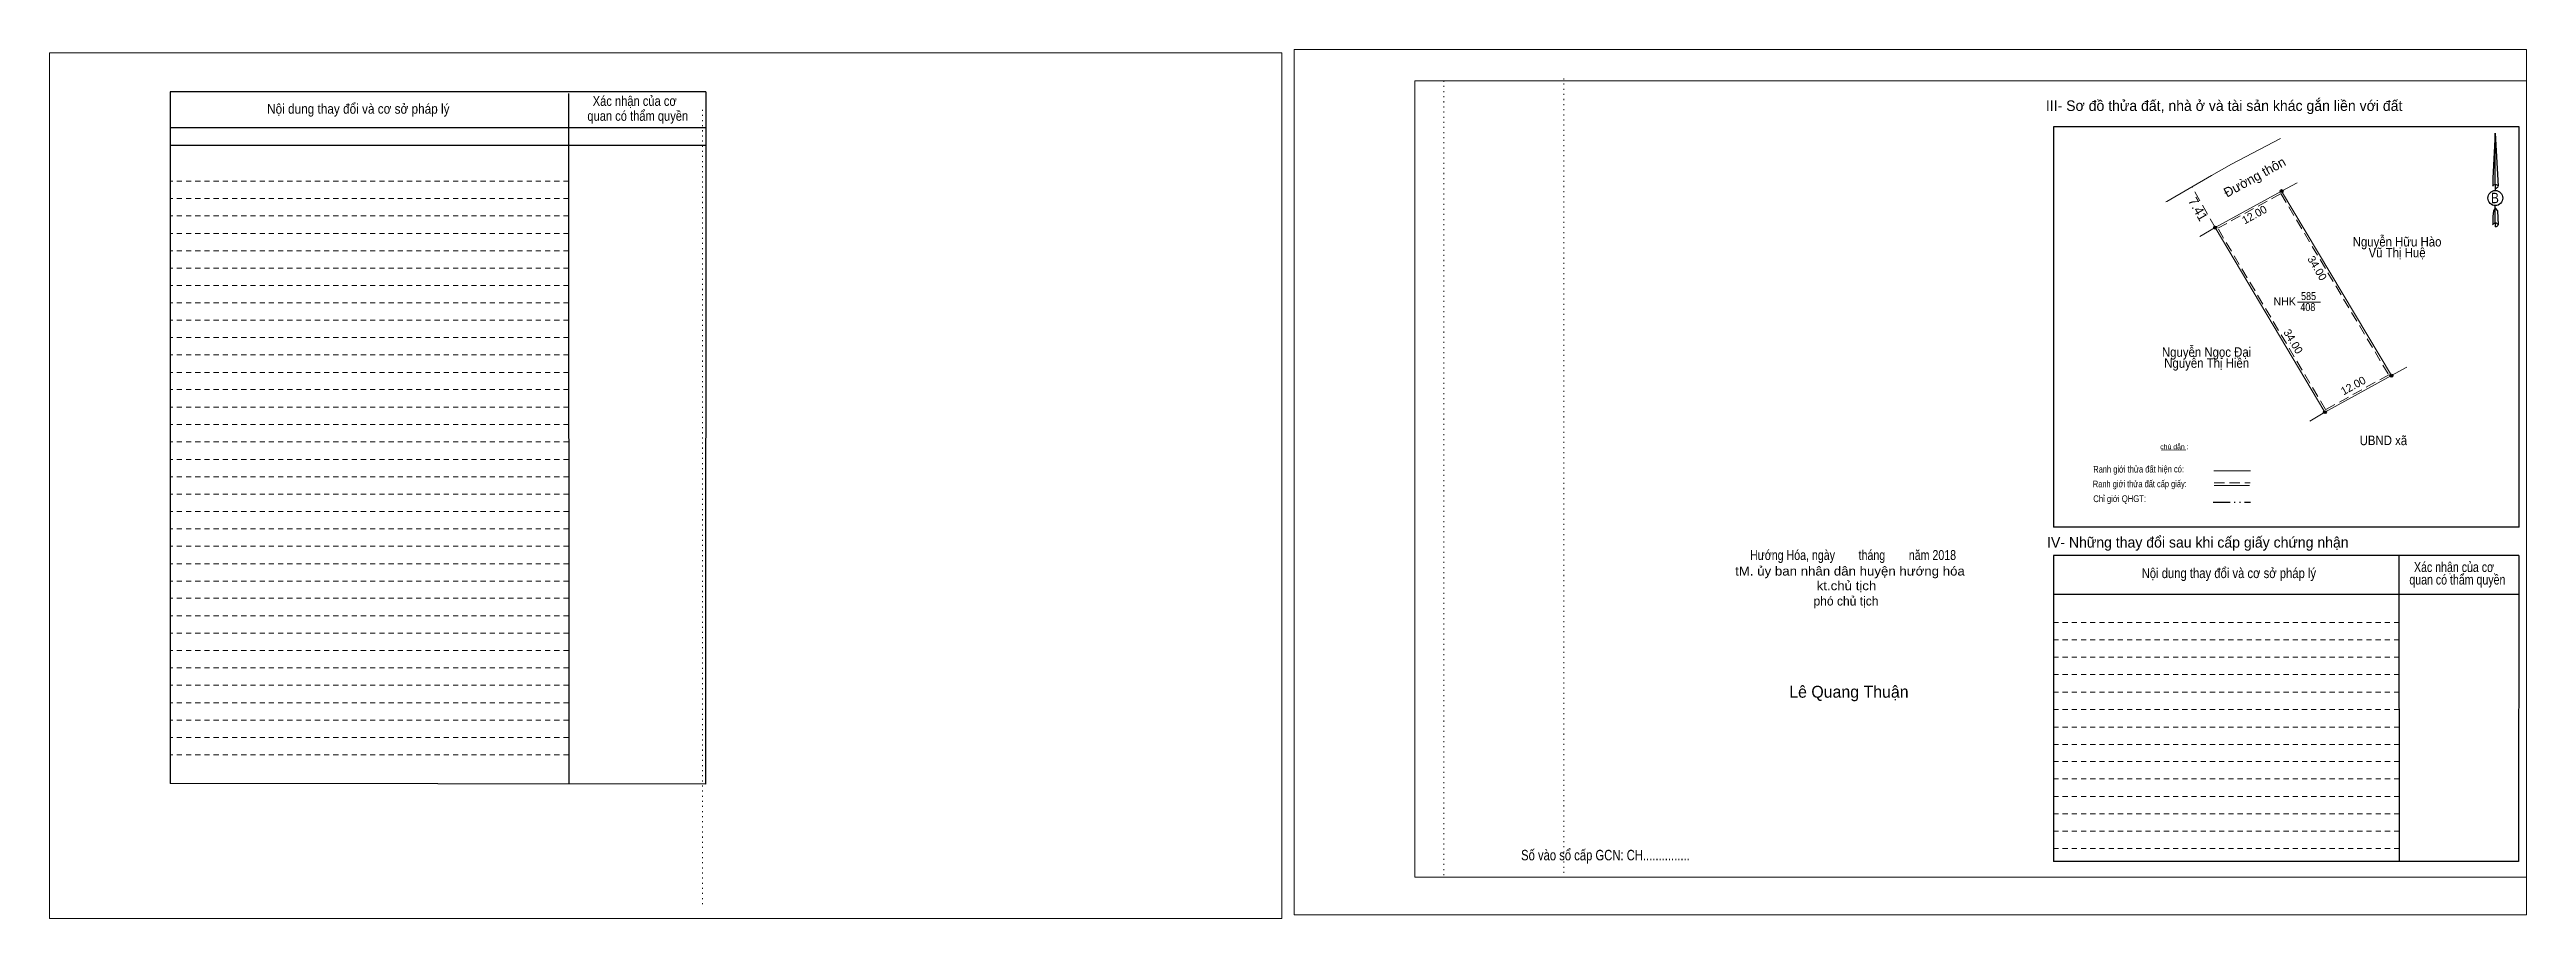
# Model space of a CAD drawing. Header units: metres. Extents: x 548185 to 548856, y 1837732 to 1837878.
# Drawn here: x 548464.2 to 548856.5, y 1837740.9 to 1837878.4 of the extents above; entities that cross this region are included whole.
import ezdxf
from ezdxf.enums import TextEntityAlignment as Align

# ---------------------------------------------------------------- set-up
doc = ezdxf.new("R2010")
doc.units = ezdxf.units.M
doc.header["$LTSCALE"] = 0.54
for name, pattern in [('DASH_DOUBLE_DOT', [9.2, 5, -1.2, 0.3, -1.2, 0.3, -1.2]), ('DOTTED', [1.5, 0.3, -1.2]), ('MEDIUM_DASHED', [4.5, 3, -1.5]), ('SHORT_DASHED', [2.7, 1.5, -1.2])]:
    doc.linetypes.add(name, pattern=pattern)
for name, color, linetype, lineweight in [('18', 7, 'Continuous', 25), ('28', 7, 'SHORT_DASHED', 13), ('3', 7, 'Continuous', 13), ('5', 7, 'DASH_DOUBLE_DOT', 25), ('55', 7, 'Continuous', 13), ('7', 7, 'Continuous', 13), ('8', 7, 'Continuous', 13)]:
    doc.layers.add(name, color=color, linetype=linetype, lineweight=lineweight)

msp = doc.modelspace()

# ---------------------------------------------------------------- texts
at = {"layer": '18'}
for s, height, width, p in [('B', 1.643, 0.85, (548851.47, 1837854.12)), ('Hướng Hóa, ngày        tháng        năm 2018', 1.573, 0.8, (548749.82, 1837797.65)), ('tM. ủy ban nhân dân huyện hướng hóa', 1.426, 1.1, (548749.335, 1837795.19)), ('kt.chủ tịch', 1.426, 1.1, (548748.78, 1837792.87)), ('Số vào sổ cấp GCN: CH...............', 1.664, 0.8, (548710.61, 1837750.12))]:
    msp.add_text(s, height=height, dxfattribs=dict(at, width=width)).set_placement(p, align=Align.CENTER)
for s, height, p in [('phó chủ tịch', 1.426, (548748.7, 1837790.45)), ('Lê Quang Thuận', 1.883, (548749.165, 1837775.86))]:
    msp.add_text(s, height=height, dxfattribs=at).set_placement(p, align=Align.CENTER)
at = {"layer": '28'}
for s, height, width, p in [('Nội dung thay đổi và cơ sở pháp lý', 1.55, 0.9, (548513.115, 1837868.28)), ('Nội dung thay đổi và cơ sở pháp lý', 1.55, 0.9, (548513.115, 1837868.28)), (' quan có thẩm quyền', 1.55, 0.85, (548557.125, 1837867.16)), (' quan có thẩm quyền', 1.55, 0.85, (548557.125, 1837867.16)), ('Xác nhận của cơ', 1.55, 0.85, (548556.885, 1837869.52)), ('Xác nhận của cơ', 1.55, 0.85, (548556.885, 1837869.52)), ('Xác nhận của cơ', 1.569, 0.8, (548844.985, 1837795.75)), ('Nội dung thay đổi và cơ sở pháp lý', 1.569, 0.85, (548809.335, 1837794.79)), (' quan có thẩm quyền', 1.569, 0.8, (548845.285, 1837793.77))]:
    msp.add_text(s, height=height, dxfattribs=dict(at, width=width)).set_placement(p, align=Align.CENTER)
for s, p in [('III- Sơ đồ thửa đất, nhà ở và tài sản khác gắn liền với đất', (548808.585, 1837868.72)), ('IV- Những thay đổi sau khi cấp giấy chứng nhận', (548804.42, 1837799.62))]:
    msp.add_text(s, height=1.664, dxfattribs=at).set_placement(p, align=Align.CENTER)
at = {"layer": '55'}
for s, height, width, p in [('Ranh giới thửa đất cấp giấy:', 1.069, 0.8, (548795.2337, 1837809.1673)), ('Ranh giới thửa đất hiện có:', 1.074, 0.8, (548795.0387, 1837811.4967)), ('Chỉ giới QHGT:', 1.069, 0.85, (548792.0437, 1837806.8199))]:
    msp.add_text(s, height=height, rotation=0.135, dxfattribs=dict(at, width=width)).set_placement(p, align=Align.CENTER)
at = {"layer": '7'}
msp.add_text('chú dẫn :', height=0.7907, rotation=359.974, dxfattribs=at).set_placement((548800.7048, 1837815.1889), align=Align.CENTER)
at = {"layer": '8'}
for s, rotation, p in [('Đường thôn', 28.786, (548809.04, 1837854.99)), ('7.41', 299.615, (548802.82, 1837854.5))]:
    msp.add_text(s, height=1.5, rotation=rotation, dxfattribs=at).set_placement(p)
for s, rotation, p in [('12.00', 28.786, (548813.674, 1837851.7506)), ('34.00', 300.767, (548822.7864, 1837843.5247)), ('34.00', 300.767, (548818.9864, 1837831.9247)), ('12.00', 28.786, (548829.324, 1837824.7006))]:
    msp.add_text(s, height=1.25, rotation=rotation, dxfattribs=at).set_placement(p, align=Align.CENTER)
for s, height, width, p in [('Nguyễn Hữu Hào', 1.5, 0.9, (548835.97, 1837847.27)), ('Vũ Thị Huệ', 1.5, 0.9, (548835.975, 1837845.55)), ('408', 1.25, 0.85, (548821.835, 1837837.05)), ('585', 1.25, 0.85, (548821.955, 1837838.79)), ('Nguyễn Ngọc Đại', 1.5, 0.9, (548805.805, 1837829.81)), ('Nguyễn Thị Hiền', 1.5, 0.9, (548805.82, 1837828.07)), ('UBND xã', 1.5, 0.9, (548833.805, 1837815.83))]:
    msp.add_text(s, height=height, dxfattribs=dict(at, width=width)).set_placement(p, align=Align.CENTER)
msp.add_text('NHK', height=1.25, dxfattribs=at).set_placement((548818.175, 1837837.95), align=Align.CENTER)

# ---------------------------------------------------------------- hatches: boundary and pattern name
at = {"layer": '8'}
for points in [[(548817.9133, 1837856.04, 1), (548817.4467, 1837856.04, 1)], [(548807.3933, 1837850.26, 1), (548806.9267, 1837850.26, 1)], [(548835.3033, 1837826.83, 1), (548834.8367, 1837826.83, 1)], [(548824.7833, 1837821.05, 1), (548824.3167, 1837821.05, 1)], [(548824.7833, 1837821.05, 1), (548824.3167, 1837821.05, 1)]]:
    msp.add_hatch(color=256, dxfattribs=at).paths.add_polyline_path(points)

# ---------------------------------------------------------------- linework, layer by layer
at = {"layer": '18'}
for p, q in [((548851.52, 1837865.21), (548851.97, 1837856.82)), ((548851.52, 1837865.21), (548851.97, 1837856.82)), ((548851.52, 1837865.21), (548851.97, 1837856.82)), ((548851.16, 1837858.1), (548851.11, 1837856.83)), ((548851.52, 1837857.06), (548851.52, 1837856.75)), ((548851.52, 1837856.75), (548851.52, 1837856.52)), ((548851.52, 1837856.52), (548851.52, 1837856.19)), ((548851.52, 1837856.52), (548851.52, 1837856.19)), ((548851.52, 1837856.52), (548851.52, 1837856.19)), ((548851.97, 1837856.82), (548851.97, 1837856.83)), ((548851.52, 1837853.35), (548851.52, 1837853.71)), ((548851.52, 1837853.35), (548851.52, 1837853.71)), ((548851.52, 1837853.35), (548851.52, 1837853.71)), ((548851.52, 1837853.35), (548851.85, 1837852.89)), ((548851.52, 1837853.35), (548851.85, 1837852.89)), ((548851.52, 1837853.35), (548851.85, 1837852.89)), ((548851.85, 1837852.89), (548851.97, 1837850.69)), ((548851.85, 1837852.89), (548851.97, 1837850.69)), ((548851.85, 1837852.89), (548851.97, 1837850.69)), ((548851.52, 1837850.97), (548851.52, 1837850.66)), ((548851.52, 1837850.66), (548851.52, 1837850.4)), ((548851.97, 1837850.69), (548851.97, 1837850.7))]:
    msp.add_line(p, q, dxfattribs=at)
for points in [[(548851.52, 1837857.06), (548851.52, 1837865.21), (548851.16, 1837858.1)], [(548851.52, 1837850.97), (548851.52, 1837853.35), (548851.24, 1837852.89), (548851.16, 1837852), (548851.11, 1837850.7)]]:
    msp.add_lwpolyline(points, dxfattribs=at)
for centre, start_param, end_param in [((548851.5361, 1837856.7767), 1.57079633, 3.07445202), ((548851.5361, 1837856.7767), 0.06714063, 1.57079633), ((548851.5361, 1837856.7767), 4.71238898, 6.28318531), ((548851.5361, 1837850.6708), 2.49106941, 3.07427841), ((548851.5361, 1837850.6708), 1.57079633, 2.49106941), ((548851.5361, 1837850.6708), 0.06714063, 1.57079633), ((548851.5361, 1837850.6708), 4.71238898, 6.28318531)]:
    msp.add_ellipse(centre, major_axis=(0.4313, 0), ratio=0.655448, start_param=start_param, end_param=end_param, dxfattribs=at)
msp.add_ellipse((548851.5357, 1837854.9332), major_axis=(0, 1.1963), ratio=0.983453, dxfattribs=at)
at = {"layer": '28', "linetype": 'Continuous', "lineweight": 25}
for p, q in [((548568.17, 1837871.74), (548483.31, 1837871.74)), ((548546.42, 1837871.46), (548546.46, 1837762.23)), ((548568.17, 1837871.74), (548568.1, 1837762.16)), ((548568.17, 1837866.02), (548483.42, 1837866.02)), ((548568.17, 1837866.02), (548483.42, 1837866.02)), ((548568.17, 1837863.26), (548483.42, 1837863.26)), ((548855.3, 1837802.84), (548781.58, 1837802.84)), ((548836.27, 1837798.35), (548836.31, 1837749.96)), ((548855.24, 1837798.35), (548855.22, 1837749.96)), ((548855.22, 1837792.21), (548781.54, 1837792.21)), ((548568.1, 1837762.16), (548483.31, 1837762.28)), ((548855.22, 1837749.96), (548781.54, 1837749.96))]:
    msp.add_line(p, q, dxfattribs=at)
at = {"layer": '28'}
for p, q in [((548546.42, 1837857.62), (548483.31, 1837857.62)), ((548546.42, 1837854.85), (548483.31, 1837854.85)), ((548546.42, 1837852.12), (548483.31, 1837852.12)), ((548546.42, 1837849.32), (548483.31, 1837849.32)), ((548546.42, 1837846.58), (548483.31, 1837846.58)), ((548546.42, 1837843.84), (548483.31, 1837843.84)), ((548546.42, 1837841.08), (548483.31, 1837841.08)), ((548546.42, 1837838.34), (548483.31, 1837838.34)), ((548546.42, 1837835.6), (548483.31, 1837835.6)), ((548546.42, 1837832.84), (548483.31, 1837832.84)), ((548546.42, 1837830.1), (548483.31, 1837830.1)), ((548546.42, 1837827.32), (548483.31, 1837827.32)), ((548546.42, 1837824.61), (548483.31, 1837824.61)), ((548546.42, 1837821.86), (548483.31, 1837821.86)), ((548546.42, 1837819.08), (548483.31, 1837819.08)), ((548546.42, 1837816.37), (548483.31, 1837816.37)), ((548546.42, 1837813.58), (548483.31, 1837813.58)), ((548546.42, 1837810.84), (548483.31, 1837810.84)), ((548546.42, 1837808.07), (548483.31, 1837808.07)), ((548546.42, 1837805.32), (548483.31, 1837805.32)), ((548546.42, 1837802.57), (548483.31, 1837802.57)), ((548546.42, 1837799.82), (548483.31, 1837799.82)), ((548546.42, 1837797.07), (548483.31, 1837797.07)), ((548546.42, 1837794.31), (548483.31, 1837794.31)), ((548546.42, 1837791.6), (548483.31, 1837791.6)), ((548546.42, 1837788.81), (548483.31, 1837788.81)), ((548546.42, 1837786.1), (548483.31, 1837786.1)), ((548836.3, 1837787.76), (548781.54, 1837787.76)), ((548546.42, 1837783.32), (548483.31, 1837783.32)), ((548836.3, 1837785), (548781.54, 1837785)), ((548836.3, 1837782.25), (548781.54, 1837782.25)), ((548546.42, 1837780.58), (548483.31, 1837780.58)), ((548546.42, 1837777.82), (548483.31, 1837777.82)), ((548836.3, 1837779.51), (548781.54, 1837779.51)), ((548546.42, 1837775.05), (548483.31, 1837775.05)), ((548836.3, 1837776.75), (548781.54, 1837776.75)), ((548836.3, 1837773.98), (548781.54, 1837773.98)), ((548546.42, 1837772.32), (548483.31, 1837772.32)), ((548836.3, 1837771.22), (548781.54, 1837771.22)), ((548546.42, 1837769.56), (548483.31, 1837769.56)), ((548546.42, 1837766.8), (548483.31, 1837766.8)), ((548836.31, 1837768.48), (548781.54, 1837768.48)), ((548836.31, 1837765.75), (548781.54, 1837765.75)), ((548836.31, 1837763.01), (548781.54, 1837763.01)), ((548836.31, 1837760.25), (548781.54, 1837760.25)), ((548836.31, 1837757.48), (548781.54, 1837757.48)), ((548836.31, 1837754.75), (548781.54, 1837754.75)), ((548836.31, 1837752.01), (548781.54, 1837752.01))]:
    msp.add_line(p, q, dxfattribs=at)
at = {"layer": '28', "linetype": 'Continuous', "lineweight": 25}
for points in [[(548568.17, 1837871.74), (548483.31, 1837871.74), (548483.31, 1837762.28)], [(548855.3, 1837802.84), (548855.3, 1837866.19), (548781.58, 1837866.19), (548781.58, 1837802.84)], [(548855.24, 1837798.35), (548781.54, 1837798.35), (548781.54, 1837749.96)]]:
    msp.add_lwpolyline(points, dxfattribs=at)
at = {"layer": '3'}
for p, q in [((548680.44, 1837873.48), (548856.46, 1837873.48)), ((548680.44, 1837747.48), (548680.44, 1837873.48)), ((548856.46, 1837873.48), (548856.46, 1837746.43)), ((548680.44, 1837747.48), (548856.46, 1837747.48))]:
    msp.add_line(p, q, dxfattribs=at)
at = {"layer": '3', "linetype": 'DOTTED'}
for p, q in [((548685, 1837873.48), (548685, 1837747.48)), ((548704, 1837873.85), (548704, 1837747.84)), ((548567.62, 1837868.89), (548567.62, 1837742.91))]:
    msp.add_line(p, q, dxfattribs=at)
at = {"layer": '3'}
for points in [[(548464.22, 1837740.93), (548659.37, 1837740.93), (548659.37, 1837877.9), (548464.22, 1837877.9)], [(548464.22, 1837877.9), (548659.37, 1837877.9), (548659.37, 1837740.93), (548464.22, 1837740.93)], [(548464.22, 1837740.93), (548659.37, 1837740.93), (548659.37, 1837877.9), (548464.22, 1837877.9)], [(548661.31, 1837741.5), (548856.46, 1837741.5), (548856.46, 1837878.43), (548661.31, 1837878.43)]]:
    msp.add_lwpolyline(points, close=True, dxfattribs=at)
msp.add_lwpolyline([(548687.56, 1837873.48), (548856.46, 1837873.48), (548856.46, 1837747.48), (548687.56, 1837747.48)], dxfattribs=at)
at = {"layer": '5'}
msp.add_line((548806.84, 1837806.8), (548812.78, 1837806.8), dxfattribs=at)
at = {"layer": '55'}
for p, q in [((548806.97, 1837811.79), (548812.78, 1837811.79)), ((548807.01, 1837809.46), (548812.58, 1837809.46)), ((548807.01, 1837809.46), (548812.58, 1837809.46))]:
    msp.add_line(p, q, dxfattribs=at)
at = {"layer": '55', "linetype": 'MEDIUM_DASHED'}
msp.add_line((548807, 1837809.86), (548812.7, 1837809.86), dxfattribs=at)
at = {"layer": '7'}
msp.add_line((548798.66, 1837815.05), (548802.5, 1837815.1), dxfattribs=at)
at = {"layer": '8'}
for p, q in [((548817.5, 1837864.34), (548809.75, 1837860.32)), ((548809.75, 1837860.32), (548806.57, 1837858.48)), ((548806.57, 1837858.48), (548799.51, 1837854.4)), ((548817.68, 1837856.04), (548820.15, 1837857.36)), ((548799.51, 1837854.4), (548799.36, 1837854.31)), ((548807.16, 1837850.26), (548804.75, 1837848.84)), ((548820.19, 1837838.45), (548823.85, 1837838.45)), ((548835.07, 1837826.83), (548837.54, 1837828.15)), ((548824.55, 1837821.05), (548822.14, 1837819.63))]:
    msp.add_line(p, q, dxfattribs=at)
at = {"layer": '8', "linetype": 'MEDIUM_DASHED'}
msp.add_line((548807.16, 1837850.26), (548803.5, 1837856.7), dxfattribs=at)
at = {"layer": '8'}
for points in [[(548824.55, 1837821.05), (548807.16, 1837850.26), (548817.68, 1837856.04), (548835.07, 1837826.83)], [(548817.68, 1837856.04), (548835.07, 1837826.83), (548824.55, 1837821.05), (548807.16, 1837850.26)]]:
    msp.add_lwpolyline(points, close=True, dxfattribs=at)
at = {"layer": '8', "linetype": 'MEDIUM_DASHED'}
msp.add_lwpolyline([(548824.66, 1837821.45), (548807.58, 1837850.15), (548817.57, 1837855.64), (548834.65, 1837826.94)], close=True, dxfattribs=at)
at = {"layer": '8', "lineweight": 25}
for centre in [(548817.68, 1837856.04), (548807.16, 1837850.26), (548835.07, 1837826.83), (548824.55, 1837821.05), (548824.55, 1837821.05)]:
    msp.add_circle(centre, 0.2333, dxfattribs=at)

msp.set_redraw_order([(e.dxf.handle, doc.entitydb.next_handle()) for e in msp.query("TEXT MTEXT ATTDEF DIMENSION ARC_DIMENSION")])  # texts and dimensions are drawn at this point

doc.saveas('drawing.dxf')
